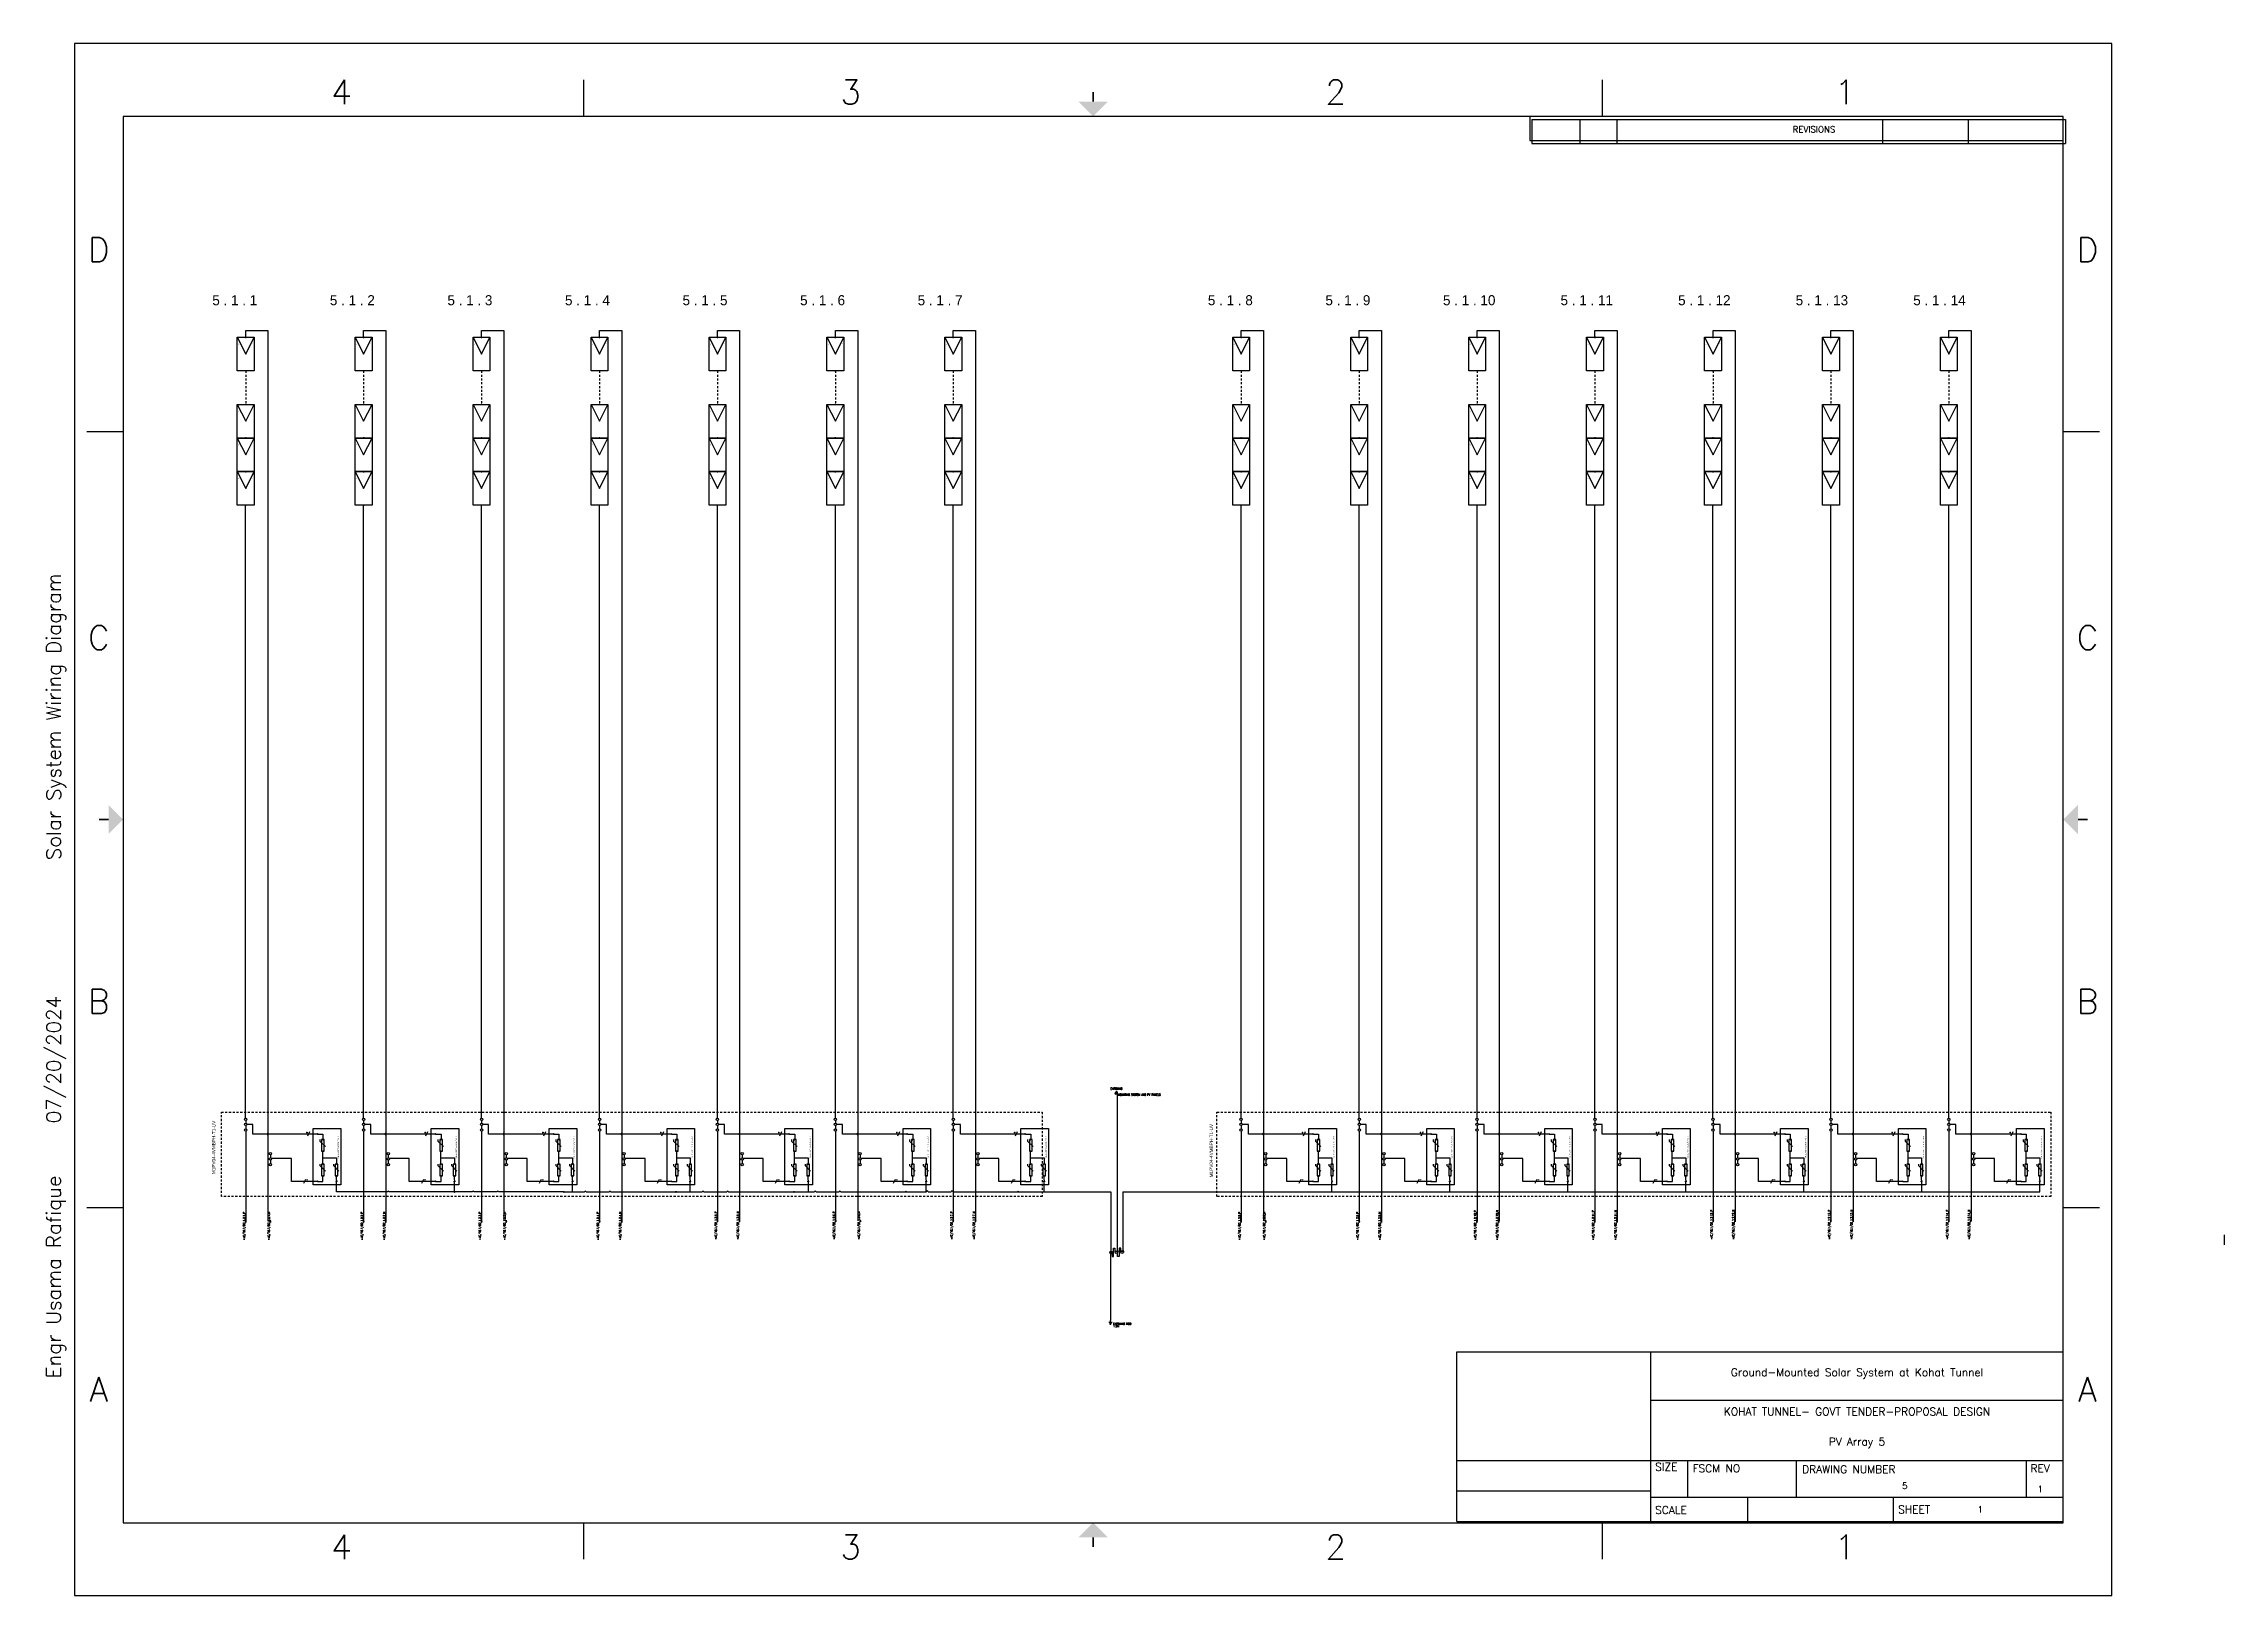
# Model space of a CAD drawing. Header units: inches. Extents: x 18 to 148, y 10 to 102.
import ezdxf
from ezdxf.enums import TextEntityAlignment as Align

# ---------------------------------------------------------------- set-up
doc = ezdxf.new("R2010")
doc.units = ezdxf.units.IN
doc.header["$MEASUREMENT"] = 0
doc.linetypes.add('HIDDEN2', pattern=[0.1875, 0.125, -0.0625])
for name, color, linetype in [('DESC', 1, 'Continuous'), ('GRY_20AWG', 9, 'Continuous'), ('LOCBOX', 92, 'HIDDEN2'), ('MISC', 2, 'Continuous'), ('RED_12AWG', 1, 'Continuous'), ('SYMS', 7, 'Continuous'), ('TAGS', 51, 'Continuous'), ('TB_LABELS', 1, 'Continuous'), ('Title Block', 7, 'Continuous'), ('Viewport', 7, 'Continuous'), ('WHT_12AWG', 7, 'Continuous'), ('WIREREF', 61, 'Continuous')]:
    doc.layers.add(name, color=color, linetype=linetype)
doc.styles.add('Roman', font='romans')
doc.styles.add('WD', font='romans.shx')
doc.styles.add('WD_IEC', font='isocp2.shx', dxfattribs={"width": 0.9, "height": 4})

# ---------------------------------------------------------------- blocks, each defined once
blk = doc.blocks.new('ANSI_border_C')
for p, q in [((20.5, 0.75), (20.5, 2.5)), ((14.25, 0.75), (20.5, 0.75))]:
    blk.add_line(p, q)
at = {"layer": 'Title Block'}
for p, q in [((0, 16), (0, 0)), ((21, 16), (0, 16)), ((21, 0), (21, 16)), ((5.25, 15.25), (5.25, 15.625)), ((15.75, 15.25), (15.75, 15.625)), ((0.5, 15.25), (0.5, 0.75)), ((20.5, 15.25), (0.5, 15.25)), ((15, 15.25), (15, 15)), ((20.5, 0.75), (20.5, 15.25)), ((15, 15), (20.5, 15)), ((0.125, 12), (0.5, 12)), ((20.5, 12), (20.875, 12)), ((0.125, 4), (0.5, 4)), ((20.5, 4), (20.875, 4)), ((0.5, 0.75), (20.5, 0.75)), ((5.25, 0.375), (5.25, 0.75)), ((15.75, 0.375), (15.75, 0.75)), ((0, 0), (21, 0))]:
    blk.add_line(p, q, dxfattribs=at)
at = {"layer": 'Title Block', "const_width": 0.02}
for points in [[(10.5, 15.5), (10.5, 15.4)], [(0.25, 8), (0.35, 8)], [(20.75, 8), (20.65, 8)], [(10.5, 0.5), (10.5, 0.6)]]:
    blk.add_lwpolyline(points, dxfattribs=at)
at = {"layer": 'Title Block'}
for points in [[(10.35, 15.4), (10.65, 15.4), (10.5, 15.25)], [(0.35, 7.85), (0.35, 8.15), (0.5, 8)], [(20.65, 7.85), (20.65, 8.15), (20.5, 8)], [(10.35, 0.6), (10.65, 0.6), (10.5, 0.75)]]:
    blk.add_solid(points, dxfattribs=at)
at = {"layer": 'Title Block', "style": 'Roman'}
for s, p in [('4', (2.75, 15.5)), ('3', (8, 15.5)), ('2', (13, 15.5)), ('1', (18.25, 15.5)), ('D', (0.25, 13.875)), ('D', (20.75, 13.875)), ('C', (0.25, 9.875)), ('C', (20.75, 9.875)), ('B', (0.25, 6.125)), ('B', (20.75, 6.125)), ('A', (0.25, 2.125)), ('A', (20.75, 2.125)), ('4', (2.75, 0.5)), ('3', (8, 0.5)), ('2', (13, 0.5)), ('1', (18.25, 0.5))]:
    blk.add_text(s, height=0.25, dxfattribs=at).set_placement(p, align=Align.MIDDLE_CENTER)
blk.add_text('REVISIONS', height=0.065, dxfattribs=at).set_placement((17.71, 15.083))
blk = doc.blocks.new('JIC_REVblock_C')
blk.add_line((0, 0), (0, -0.25))
at = {"layer": 'Title Block'}
for p, q in [((-5.5, 0), (-5.5, -0.25)), ((-5.5, 0), (0, 0)), ((-5, -0.25), (-5, 0)), ((-4.62, -0.25), (-4.62, 0)), ((-1.88, -0.25), (-1.88, 0)), ((-1, -0.25), (-1, 0)), ((-5.5, -0.25), (0, -0.25))]:
    blk.add_line(p, q, dxfattribs=at)
at = {"style": 'WD'}
for tag, p in [('ZONE', (-5.391, -0.16)), ('REV', (-4.92, -0.16)), ('DESCRIPTION', (-3.618, -0.16)), ('DATE', (-1.552, -0.16)), ('APPROVED', (-0.759, -0.16))]:
    blk.add_attdef(tag, p, '', height=0.065, dxfattribs=at)
at = {"style": 'WD', "flags": 1}
blk.add_attdef('WD_TB', (-4.505, -0.154), '', height=0.03, dxfattribs=at)
blk = doc.blocks.new('JIC_border_C')
for name, p, xscale, yscale, zscale in [('ANSI_border_C', (19.57, 9.79), 5.776338448920312, 5.776338448920312, 5.776338448920312), ('JIC_REVblock_C', (138.11, 97.7), 5.777177524552554, 5.777177524552554, 5.777177524552554)]:
    blk.add_blockref(name, p, dxfattribs=dict(xscale=xscale, yscale=yscale, zscale=zscale))
blk = doc.blocks.new('HA1S4')
for points in [[(0, 0), (-0.03, 0), (0, -0.09), (0.03, 0), (0, 0)], [(0.02, -0.01), (-0.02, -0.01), (0, -0.06), (0.02, -0.01)]]:
    blk.add_lwpolyline(points)
at = {"style": 'WD', "flags": 1}
for tag, p in [('X2TERM01', (0, 0)), ('SIGCODE', (0.03, -0.08))]:
    blk.add_attdef(tag, p, '', height=0.01, dxfattribs=at)
at = {"style": 'WD', "width": 0.7}
for tag, p in [('DESC1', (0.09, 0.11)), ('XREF', (0.09, -0.06))]:
    blk.add_attdef(tag, p, '', height=0.125, dxfattribs=at)
at = {"style": 'WD', "width": 0.8, "flags": 8}
blk.add_attdef('WIRENO', text='', height=0.125, dxfattribs=at).set_placement((0, -0.26), align=Align.CENTER)
blk = doc.blocks.new('WDDOT')
for radius in [0.03, 0.0187, 0.00929]:
    blk.add_circle((0, 0), radius)
blk = doc.blocks.new('VT0_02')
blk.add_circle((0, 0), 0.0699)
at = {"style": 'WD', "flags": 1}
for tag, p in [('X4TERM01', (-0.07, 0)), ('X2TERM01', (0, 0.07)), ('X1TERM01', (0.07, 0)), ('X8TERM01', (0, -0.07))]:
    blk.add_attdef(tag, p, '', height=0.01, dxfattribs=at)
blk = doc.blocks.new('HA1S2')
for points in [[(0, 0), (-0.03, 0), (0, 0.09), (0.03, 0), (0, 0)], [(-0.02, 0.01), (0.02, 0.01), (0, 0.06), (-0.02, 0.01)]]:
    blk.add_lwpolyline(points)
at = {"style": 'WD', "width": 0.8, "flags": 8}
blk.add_attdef('WIRENO', text='', height=0.125, dxfattribs=at).set_placement((0, 0.15), align=Align.CENTER)
at = {"style": 'WD', "flags": 1}
for tag, p in [('X8TERM01', (0, 0)), ('SIGCODE', (0.03, 0.07))]:
    blk.add_attdef(tag, p, '', height=0.01, dxfattribs=at)
at = {"style": 'WD', "width": 0.7}
for tag, p in [('XREF', (0.08, -0.04)), ('DESC1', (0.08, -0.21))]:
    blk.add_attdef(tag, p, '', height=0.125, dxfattribs=at)
blk = doc.blocks.new('VGND2')
for p, q in [((0, -0.125), (0, 0)), ((0.09375, -0.125), (-0.09375, -0.125)), ((-0.0625, -0.171875), (0.0625, -0.171875)), ((-0.03125, -0.21875), (0.03125, -0.21875))]:
    blk.add_line(p, q)
at = {"style": 'WD', "flags": 1}
for tag in ['ASSYCODE', 'X2TERM01', 'CAT', 'FAMILY', 'MFG']:
    blk.add_attdef(tag, (0, 0), '', height=0.01, dxfattribs=at)
at = {"style": 'WD', "width": 0.8}
for tag, p in [('INST', (0.15625, 0.125)), ('LOC', (0.15625, -0.03125)), ('TAG1', (0.15625, -0.1875)), ('DESC1', (0.15625, -0.34375)), ('DESC2', (0.15625, -0.5))]:
    blk.add_attdef(tag, text='', height=0.125, dxfattribs=at).set_placement(p, align=Align.MIDDLE_LEFT)
blk = doc.blocks.new('HT0_01')
for p, q in [((-0.0625, 0.0625), (0.0625, 0.0625)), ((-0.0625, -0.0625), (-0.0625, 0.0625)), ((0.0625, 0.0625), (0.0625, -0.0625)), ((0.0625, -0.0625), (-0.0625, -0.0625))]:
    blk.add_line(p, q)
at = {"style": 'WD', "flags": 1}
for tag, p in [('X4TERM01', (-0.0625, 0)), ('X2TERM01', (0, 0.0625)), ('X1TERM01', (0.0625, 0)), ('X8TERM01', (0, -0.0625))]:
    blk.add_attdef(tag, p, '', height=0.01, dxfattribs=at)
blk = doc.blocks.new('PVM')
at = {"color": 5}
for p, q in [((2, 1), (1, 0.5)), ((1, 0.5), (2, 0))]:
    blk.add_line(p, q, dxfattribs=at)
blk.add_lwpolyline([(0, 1), (2, 1), (2, 0), (0, 0)], close=True, dxfattribs=at)
at = {"layer": 'SYMS', "color": 5, "xscale": 0.3699338068975089, "yscale": 0.3699338068975089, "zscale": 0.3699338068975089}
for p in [(0, 0.5), (2, 0.5)]:
    blk.add_blockref('HT0_01', p, dxfattribs=at)
at = {"color": 5, "char_height": 0.065, "attachment_point": 1}
for s, insert, rotation in [('+', (1.62, 0.88), 180), ('-', (1.57, 0.07), 90)]:
    blk.add_mtext_dynamic_manual_height_columns(s, width=0.0989, gutter_width=0.325, heights=[0], dxfattribs=dict(at, insert=insert, rotation=rotation))
blk = doc.blocks.new('HT0_02')
blk.add_circle((0, 0), 0.0699)
at = {"style": 'WD', "flags": 1}
for tag, p in [('X4TERM01', (-0.07, 0)), ('X2TERM01', (0, 0.07)), ('X1TERM01', (0.07, 0)), ('X8TERM01', (0, -0.07))]:
    blk.add_attdef(tag, p, '', height=0.01, dxfattribs=at)
blk = doc.blocks.new('HGND4')
for p, q in [((0, 0), (10, 0)), ((10, -4), (10, 4)), ((11, -2), (11, 2)), ((12, -1), (12, 1))]:
    blk.add_line(p, q)
blk.add_circle((10, 0), 5)
at = {"style": 'WD_IEC'}
for tag, p in [('TAG1', (2, 5)), ('INST', (2, 12)), ('LOC', (2, 8))]:
    blk.add_attdef(tag, text='', height=2.5, dxfattribs=at).set_placement(p, align=Align.RIGHT)
at = {"style": 'WD_IEC', "flags": 1}
blk.add_attdef('X4TERM01', (0, 0), '', height=0.32, dxfattribs=at)
blk = doc.blocks.new('VT0_05')
blk.add_lwpolyline([(0.1, -0.1), (0, 0.1), (-0.1, -0.1)], close=True)
at = {"style": 'WD', "flags": 1}
for tag, p in [('X2TERM01', (0, 0.1)), ('X1TERM01', (0, 0)), ('X4TERM01', (0, 0)), ('X8TERM01', (0, -0.1))]:
    blk.add_attdef(tag, p, '', height=0.01, dxfattribs=at)
blk = doc.blocks.new('Lightening Surge Arrestor')
at = {"color": 5}
for p, q in [((0.5, 2.92), (0.5, 2.83)), ((0.5, 2.83), (0.83, 2.5)), ((0.5, 1.46), (0.5, 1.37)), ((0.5, 1.37), (0.83, 1.04)), ((1.31, 1.46), (1.31, 1.37)), ((1.31, 1.37), (1.63, 1.04))]:
    blk.add_line(p, q, dxfattribs=at)
for points in [[(0.11, 3.57), (1.75, 3.57), (1.75, 0.22), (0.11, 0.22)], [(0.77, 2.92), (0.61, 2.92), (0.61, 2.23), (0.77, 2.23)], [(0.77, 1.46), (0.61, 1.46), (0.61, 0.76), (0.77, 0.76)], [(1.57, 1.46), (1.42, 1.46), (1.42, 0.76), (1.57, 0.76)]]:
    blk.add_lwpolyline(points, close=True, dxfattribs=at)
at = {"layer": 'GRY_20AWG'}
blk.add_line((1.49, 0.5), (1.49, 0.47), dxfattribs=at)
at = {"layer": 'RED_12AWG'}
for p, q in [((0.38, 3.25), (0.69, 3.25)), ((0.69, 2.92), (0.68, 2.92)), ((0.69, 3.25), (0.69, 2.93)), ((0.68, 1.46), (0.68, 2.23)), ((0.68, 1.83), (1.49, 1.83)), ((0.69, 1.46), (0.68, 1.46)), ((1.49, 1.83), (1.49, 1.47)), ((0.38, 0.43), (0.69, 0.43)), ((0.69, 0.43), (0.69, 0.77)), ((1.49, 0.5), (1.49, 0.76))]:
    blk.add_line(p, q, dxfattribs=at)
at = {"layer": 'SYMS'}
for name, p, xscale, yscale, zscale in [('HT0_02', (0.36, 3.25), 0.3314421991292846, 0.3314421991292846, 0.3314421991292846), ('VT0_05', (0.69, 2.92), 0.1052161047490845, 0.1052161047490845, 0.1052161047490845), ('VT0_05', (0.69, 1.46), 0.1052161047490845, 0.1052161047490845, 0.1052161047490845), ('HT0_02', (0.69, 1.46), 0.01504368401050088, 0.01504368401050088, 0.01504368401050088), ('VT0_05', (1.49, 1.46), 0.1052161047490845, 0.1052161047490845, 0.1052161047490845), ('HT0_02', (0.36, 0.43), 0.3314421991292846, 0.3314421991292846, 0.3314421991292846)]:
    blk.add_blockref(name, p, dxfattribs=dict(at, xscale=xscale, yscale=yscale, zscale=zscale))
at = {"layer": 'SYMS', "xscale": -0.1052161047490845, "yscale": 0.1052161047490845, "zscale": 0.1052161047490845, "rotation": 180}
for p in [(0.69, 2.23), (0.69, 0.77), (1.49, 0.77)]:
    blk.add_blockref('VT0_05', p, dxfattribs=at)
at = {"layer": 'SYMS'}
ref = blk.add_blockref('HGND4', (1.49, 0.47), dxfattribs=dict(at, xscale=0.005, yscale=0.005, zscale=0.005, rotation=270))
ref.add_attrib('TAG1', 'PE', dxfattribs={"layer": 'TAGS', "height": 0.0125, "rotation": 270, "style": 'WD_IEC'}).set_placement((1.51, 0.46), align=Align.RIGHT)
at = {"color": 5, "insert": (1.57, 1.8), "char_height": 0.065, "attachment_point": 1, "rotation": 90}
blk.add_mtext_dynamic_manual_height_columns('VAL-1.15-T1/T2-1000DC-PV/2+V', width=1.8749, gutter_width=0.325, heights=[0], dxfattribs=at)
for tag, p in [('+', (0.45, 3.31)), ('-', (0.46, 0.49))]:
    blk.add_attdef(tag, p, '', height=0.065)
at = {"color": 5}
blk.add_attdef('VAL-1.15-T1/T2-1000DC-PV/2+V', (1.65, 1.8), '', height=0.065, rotation=90, dxfattribs=at)
blk = doc.blocks.new('HW01')
for p, q in [((0.06, 0.12), (-0.06, -0.12)), ((0.03, 0), (-0.03, 0))]:
    blk.add_line(p, q)
at = {"style": 'WD', "width": 0.8}
blk.add_attdef('TAG1', text='', height=0.125, dxfattribs=at).set_placement((-0.03, 0.03), align=Align.RIGHT)
at = {"style": 'WD', "width": 0.7, "flags": 1}
for tag, p in [('INST', (0, 0.36)), ('LOC', (0, 0.19)), ('DESC1', (0, -0.46)), ('DESC2', (0, -0.61)), ('XREF', (0, -0.3))]:
    blk.add_attdef(tag, text='', height=0.125, dxfattribs=at).set_placement(p, align=Align.CENTER)
at = {"style": 'WD', "flags": 1}
for tag, p in [('X4TERM01', (-0.03, 0)), ('X1TERM01', (0.03, 0))]:
    blk.add_attdef(tag, p, '', height=0.0125, dxfattribs=at)
at = {"linetype": 'Continuous', "style": 'WD', "flags": 9}
blk.add_attdef('ASSYCODE', text='', height=0.01, dxfattribs=at).set_placement((0.03, 0.04), align=Align.CENTER)
at = {"style": 'WD'}
for tag, p in [('X2LINK', (0, 0.12)), ('X8LINK', (0, -0.12))]:
    blk.add_attdef(tag, p, '', height=0.01, dxfattribs=at)
at = {"style": 'WD', "flags": 9}
blk.add_attdef('FAMILY', text='', height=0.01, dxfattribs=at).set_placement((0.02, 0.12), align=Align.CENTER)
at = {"style": 'WD', "width": 0.8}
blk.add_attdef('RATING1', (0.09, 0.03), '', height=0.125, dxfattribs=at)
at = {"style": 'WD', "width": 0.8, "flags": 1}
blk.add_attdef('MFG', text='', height=0.0938, dxfattribs=at).set_placement((-0.12, -0.03), align=Align.TOP_RIGHT)
blk.add_attdef('CAT', text='', height=0.0938, dxfattribs=at).set_placement((0.03, -0.03), align=Align.TOP_LEFT)
blk = doc.blocks.new('JIC_tblock_desc_C')
for p, q in [((0, 0), (0, 1.75)), ((-6.25, 0), (0, 0))]:
    blk.add_line(p, q)
at = {"layer": 'Title Block'}
for p, q in [((-6.25, 0), (-6.25, 1.75)), ((-6.25, 1.75), (0, 1.75)), ((-4.25, 0), (-4.25, 1.75)), ((-4.25, 1.25), (0, 1.25)), ((-6.25, 0.63), (0, 0.63)), ((-3.87, 0.25), (-3.87, 0.63)), ((-2.75, 0.25), (-2.75, 0.63)), ((-0.38, 0.25), (-0.38, 0.63)), ((-6.25, 0.315), (-4.25, 0.315)), ((-4.25, 0.25), (0, 0.25)), ((-3.25, 0), (-3.25, 0.25)), ((-1.75, 0), (-1.75, 0.25))]:
    blk.add_line(p, q, dxfattribs=at)
at = {"color": 0, "style": 'Roman', "flags": 8}
for tag, p in [('FNAME', (-20.349, 6.819)), ('REVDATE', (-20.349, 4.106)), ('USER', (-20.349, 1.477))]:
    blk.add_attdef(tag, p, '', height=0.15, rotation=90, dxfattribs=at)
at = {"style": 'WD'}
for tag, p in [('PROJDESC', (-2.125, 1.5)), ('TITLE1', (-2.125, 1.095)), ('TITLE2', (-2.125, 0.785))]:
    blk.add_attdef(tag, text='', height=0.08, dxfattribs=at).set_placement(p, align=Align.CENTER)
at = {"style": 'WD', "flags": 1}
blk.add_attdef('WD_TB', (-5.57, 0.177), '', height=0.086, dxfattribs=at)
at = {"style": 'WD'}
for tag, p in [('SIZE', (-4.162, 0.32)), ('FSCM_NO', (-3.4, 0.337)), ('DWG_NO', (-1.659, 0.337)), ('REV', (-0.265, 0.303)), ('SCALE', (-3.634, 0.069)), ('SHEET', (-0.883, 0.092))]:
    blk.add_attdef(tag, p, '', height=0.065, dxfattribs=at)
at = {"layer": 'TB_LABELS', "style": 'WD'}
for s, p in [('SIZE', (-4.204, 0.604)), ('FSCM NO', (-3.819, 0.588)), ('DRAWING NUMBER', (-2.689, 0.579)), ('REV', (-0.336, 0.588)), ('SCALE', (-4.204, 0.158)), ('SHEET', (-1.701, 0.164))]:
    blk.add_text(s, height=0.08, dxfattribs=at).set_placement(p, align=Align.TOP_LEFT)

msp = doc.modelspace()

# ---------------------------------------------------------------- linework, layer by layer
at = {"color": 240, "linetype": 'HIDDEN2', "true_color": 0xed1f24}
for p, q in [((29.76, 82.72), (29.76, 80.72)), ((36.78, 82.72), (36.78, 80.72)), ((43.8, 82.72), (43.8, 80.72)), ((50.83, 82.72), (50.83, 80.72)), ((57.85, 82.72), (57.85, 80.72)), ((64.87, 82.72), (64.87, 80.72)), ((71.89, 82.72), (71.89, 80.72)), ((89.03, 82.72), (89.03, 80.72)), ((96.06, 82.72), (96.06, 80.72)), ((103.08, 82.72), (103.08, 80.72)), ((110.1, 82.72), (110.1, 80.72)), ((117.13, 82.72), (117.13, 80.72)), ((124.15, 82.72), (124.15, 80.72)), ((131.17, 82.72), (131.17, 80.72))]:
    msp.add_line(p, q, dxfattribs=at)
at = {"layer": 'GRY_20AWG', "color": 240, "true_color": 0xed1f24}
for p, q in [((29.76, 84.75), (29.76, 85.12)), ((29.76, 85.12), (31.08, 85.12)), ((36.78, 84.75), (36.78, 85.12)), ((36.78, 85.12), (38.1, 85.12)), ((43.8, 84.75), (43.8, 85.12)), ((43.8, 85.12), (45.13, 85.12)), ((50.83, 84.75), (50.83, 85.12)), ((50.83, 85.12), (52.15, 85.12)), ((57.85, 84.75), (57.85, 85.12)), ((57.85, 85.12), (59.17, 85.12)), ((64.87, 84.75), (64.87, 85.12)), ((64.87, 85.12), (66.2, 85.12)), ((71.89, 84.75), (71.89, 85.12)), ((71.89, 85.12), (73.22, 85.12)), ((89.03, 84.75), (89.03, 85.12)), ((89.03, 85.12), (90.36, 85.12)), ((96.06, 84.75), (96.06, 85.12)), ((96.06, 85.12), (97.38, 85.12)), ((103.08, 84.75), (103.08, 85.12)), ((103.08, 85.12), (104.4, 85.12)), ((110.1, 84.75), (110.1, 85.12)), ((110.1, 85.12), (111.43, 85.12)), ((117.13, 84.75), (117.13, 85.12)), ((117.13, 85.12), (118.45, 85.12)), ((124.15, 84.75), (124.15, 85.12)), ((124.15, 85.12), (125.47, 85.12)), ((131.17, 84.75), (131.17, 85.12)), ((131.17, 85.12), (132.5, 85.12)), ((29.73, 74.7), (29.73, 38.22)), ((36.76, 74.7), (36.76, 38.22)), ((43.78, 74.7), (43.78, 38.22)), ((50.8, 74.7), (50.8, 38.22)), ((57.83, 74.7), (57.83, 38.22)), ((64.85, 74.7), (64.85, 38.22)), ((71.87, 74.7), (71.87, 38.22)), ((89.01, 74.7), (89.01, 38.22)), ((96.03, 74.7), (96.03, 38.22)), ((103.06, 74.7), (103.06, 38.22)), ((110.08, 74.7), (110.08, 38.22)), ((117.1, 74.7), (117.1, 38.22)), ((124.12, 74.7), (124.12, 38.22)), ((131.15, 74.7), (131.15, 38.22)), ((29.76, 38.08), (29.76, 37.92)), ((29.76, 37.78), (29.76, 37.57)), ((30.18, 37.83), (29.83, 37.83)), ((30.18, 37.27), (30.18, 37.83)), ((36.78, 38.08), (36.78, 37.92)), ((36.78, 37.78), (36.78, 37.57)), ((37.2, 37.83), (36.85, 37.83)), ((37.2, 37.27), (37.2, 37.83)), ((43.8, 38.08), (43.8, 37.92)), ((43.8, 37.78), (43.8, 37.57)), ((44.22, 37.83), (43.87, 37.83)), ((44.22, 37.27), (44.22, 37.83)), ((50.83, 38.08), (50.83, 37.92)), ((50.83, 37.78), (50.83, 37.57)), ((51.25, 37.83), (50.9, 37.83)), ((51.25, 37.27), (51.25, 37.83)), ((57.85, 38.08), (57.85, 37.92)), ((57.85, 37.78), (57.85, 37.57)), ((58.27, 37.83), (57.92, 37.83)), ((58.27, 37.27), (58.27, 37.83)), ((64.87, 38.08), (64.87, 37.92)), ((64.87, 37.78), (64.87, 37.57)), ((65.29, 37.83), (64.94, 37.83)), ((65.29, 37.27), (65.29, 37.83)), ((71.89, 38.08), (71.89, 37.92)), ((71.89, 37.78), (71.89, 37.57)), ((72.32, 37.83), (71.96, 37.83)), ((72.32, 37.27), (72.32, 37.83)), ((89.03, 38.08), (89.03, 37.92)), ((89.03, 37.78), (89.03, 37.57)), ((89.46, 37.83), (89.1, 37.83)), ((89.46, 37.27), (89.46, 37.83)), ((96.06, 38.08), (96.06, 37.92)), ((96.06, 37.78), (96.06, 37.57)), ((96.48, 37.83), (96.13, 37.83)), ((96.48, 37.27), (96.48, 37.83)), ((103.08, 38.08), (103.08, 37.92)), ((103.08, 37.78), (103.08, 37.57)), ((103.5, 37.83), (103.15, 37.83)), ((103.5, 37.27), (103.5, 37.83)), ((110.1, 38.08), (110.1, 37.92)), ((110.1, 37.78), (110.1, 37.57)), ((110.52, 37.83), (110.17, 37.83)), ((110.52, 37.27), (110.52, 37.83)), ((117.13, 38.08), (117.13, 37.92)), ((117.13, 37.78), (117.13, 37.57)), ((117.55, 37.83), (117.2, 37.83)), ((117.55, 37.27), (117.55, 37.83)), ((124.15, 38.08), (124.15, 37.92)), ((124.15, 37.78), (124.15, 37.57)), ((124.57, 37.83), (124.22, 37.83)), ((124.57, 37.27), (124.57, 37.83)), ((131.17, 38.08), (131.17, 37.92)), ((131.17, 37.78), (131.17, 37.57)), ((131.59, 37.83), (131.24, 37.83)), ((131.59, 37.27), (131.59, 37.83)), ((29.76, 37.43), (29.76, 32.09)), ((33.47, 37.27), (30.18, 37.27)), ((34.03, 37.27), (33.54, 37.27)), ((36.78, 37.43), (36.78, 32.09)), ((40.5, 37.27), (37.2, 37.27)), ((41.05, 37.27), (40.56, 37.27)), ((43.8, 37.43), (43.8, 32.09)), ((47.52, 37.27), (44.22, 37.27)), ((48.08, 37.27), (47.58, 37.27)), ((50.83, 37.43), (50.83, 32.09)), ((54.54, 37.27), (51.25, 37.27)), ((55.1, 37.27), (54.6, 37.27)), ((57.85, 37.43), (57.85, 32.09)), ((61.56, 37.27), (58.27, 37.27)), ((62.12, 37.27), (61.63, 37.27)), ((64.87, 37.43), (64.87, 32.09)), ((68.59, 37.27), (65.29, 37.27)), ((69.15, 37.27), (68.65, 37.27)), ((71.89, 37.43), (71.89, 32.09)), ((75.61, 37.27), (72.32, 37.27)), ((76.17, 37.27), (75.67, 37.27)), ((89.03, 37.43), (89.03, 32.09)), ((92.75, 37.27), (89.46, 37.27)), ((93.31, 37.27), (92.81, 37.27)), ((96.06, 37.43), (96.06, 32.09)), ((99.77, 37.27), (96.48, 37.27)), ((100.33, 37.27), (99.84, 37.27)), ((103.08, 37.43), (103.08, 32.09)), ((106.8, 37.27), (103.5, 37.27)), ((107.35, 37.27), (106.86, 37.27)), ((110.1, 37.43), (110.1, 32.09)), ((113.82, 37.27), (110.52, 37.27)), ((114.38, 37.27), (113.88, 37.27)), ((117.13, 37.43), (117.13, 32.09)), ((120.84, 37.27), (117.55, 37.27)), ((121.4, 37.27), (120.9, 37.27)), ((124.15, 37.43), (124.15, 32.09)), ((127.86, 37.27), (124.57, 37.27)), ((128.42, 37.27), (127.93, 37.27)), ((131.17, 37.43), (131.17, 32.09)), ((134.89, 37.27), (131.59, 37.27)), ((135.45, 37.27), (134.95, 37.27)), ((31.23, 36.02), (31.23, 35.86)), ((31.23, 35.72), (31.23, 35.51)), ((32.48, 35.81), (31.3, 35.81)), ((32.48, 34.44), (32.48, 35.81)), ((38.25, 36.02), (38.25, 35.86)), ((38.25, 35.72), (38.25, 35.51)), ((39.5, 35.81), (38.32, 35.81)), ((39.5, 34.44), (39.5, 35.81)), ((45.27, 36.02), (45.27, 35.86)), ((45.27, 35.72), (45.27, 35.51)), ((46.52, 35.81), (45.34, 35.81)), ((46.52, 34.44), (46.52, 35.81)), ((52.29, 36.02), (52.29, 35.86)), ((52.29, 35.72), (52.29, 35.51)), ((53.54, 35.81), (52.36, 35.81)), ((53.54, 34.44), (53.54, 35.81)), ((59.32, 36.02), (59.32, 35.86)), ((59.32, 35.72), (59.32, 35.51)), ((60.57, 35.81), (59.39, 35.81)), ((60.57, 34.44), (60.57, 35.81)), ((66.34, 36.02), (66.34, 35.86)), ((66.34, 35.72), (66.34, 35.51)), ((67.59, 35.81), (66.41, 35.81)), ((67.59, 34.44), (67.59, 35.81)), ((73.36, 36.02), (73.36, 35.86)), ((73.36, 35.72), (73.36, 35.51)), ((74.61, 35.81), (73.43, 35.81)), ((74.61, 34.44), (74.61, 35.81)), ((90.5, 36.02), (90.5, 35.86)), ((90.5, 35.72), (90.5, 35.51)), ((91.75, 35.81), (90.57, 35.81)), ((91.75, 34.44), (91.75, 35.81)), ((97.53, 36.02), (97.53, 35.86)), ((97.53, 35.72), (97.53, 35.51)), ((98.77, 35.81), (97.6, 35.81)), ((98.77, 34.44), (98.77, 35.81)), ((104.55, 36.02), (104.55, 35.86)), ((104.55, 35.72), (104.55, 35.51)), ((105.8, 35.81), (104.62, 35.81)), ((105.8, 34.44), (105.8, 35.81)), ((111.57, 36.02), (111.57, 35.86)), ((111.57, 35.72), (111.57, 35.51)), ((112.82, 35.81), (111.64, 35.81)), ((112.82, 34.44), (112.82, 35.81)), ((118.59, 36.02), (118.59, 35.86)), ((118.59, 35.72), (118.59, 35.51)), ((119.84, 35.81), (118.66, 35.81)), ((119.84, 34.44), (119.84, 35.81)), ((125.62, 36.02), (125.62, 35.86)), ((125.62, 35.72), (125.62, 35.51)), ((126.87, 35.81), (125.69, 35.81)), ((126.87, 34.44), (126.87, 35.81)), ((132.64, 36.02), (132.64, 35.86)), ((132.64, 35.72), (132.64, 35.51)), ((133.89, 35.81), (132.71, 35.81)), ((133.89, 34.44), (133.89, 35.81)), ((33.22, 34.44), (32.48, 34.44)), ((34.03, 34.44), (33.28, 34.44)), ((40.25, 34.44), (39.5, 34.44)), ((41.05, 34.44), (40.31, 34.44)), ((47.27, 34.44), (46.52, 34.44)), ((48.08, 34.44), (47.33, 34.44)), ((54.29, 34.44), (53.54, 34.44)), ((55.1, 34.44), (54.35, 34.44)), ((61.31, 34.44), (60.57, 34.44)), ((62.12, 34.44), (61.38, 34.44)), ((68.34, 34.44), (67.59, 34.44)), ((69.15, 34.44), (68.4, 34.44)), ((75.36, 34.44), (74.61, 34.44)), ((76.17, 34.44), (75.42, 34.44)), ((92.5, 34.44), (91.75, 34.44)), ((93.31, 34.44), (92.56, 34.44)), ((99.52, 34.44), (98.77, 34.44)), ((100.33, 34.44), (99.58, 34.44)), ((106.54, 34.44), (105.8, 34.44)), ((107.35, 34.44), (106.61, 34.44)), ((113.57, 34.44), (112.82, 34.44)), ((114.38, 34.44), (113.63, 34.44)), ((120.59, 34.44), (119.84, 34.44)), ((121.4, 34.44), (120.65, 34.44)), ((127.61, 34.44), (126.87, 34.44)), ((128.42, 34.44), (127.68, 34.44)), ((134.64, 34.44), (133.89, 34.44)), ((135.45, 34.44), (134.7, 34.44))]:
    msp.add_line(p, q, dxfattribs=at)
at = {"layer": 'GRY_20AWG', "color": 3}
for p, q in [((81.61, 39.67), (81.61, 39.76)), ((81.64, 39.67), (81.61, 39.67)), ((81.66, 30.29), (81.66, 39.69)), ((48.7, 33.82), (49.93, 33.82)), ((50.03, 33.82), (51.4, 33.82)), ((51.5, 33.82), (56.94, 33.82)), ((57.04, 33.82), (58.41, 33.82)), ((58.51, 33.82), (63.62, 33.82)), ((63.72, 33.82), (65.09, 33.82)), ((81.98, 33.82), (81.98, 30.29)), ((81.28, 30.15), (81.25, 30.15)), ((81.35, 30.22), (81.35, 29.97)), ((81.35, 29.97), (81.44, 29.97)), ((81.44, 29.97), (81.44, 30.47)), ((81.44, 30.47), (81.52, 30.47)), ((81.52, 30.47), (81.52, 30.22)), ((81.59, 30.29), (81.66, 30.29)), ((81.66, 29.97), (81.66, 30.22)), ((81.76, 29.97), (81.66, 29.97)), ((81.86, 30.47), (81.76, 30.47)), ((81.76, 30.47), (81.76, 29.97)), ((81.93, 30.29), (81.84, 30.29)), ((81.86, 30.22), (81.86, 30.47)), ((82.04, 30.29), (81.93, 30.29)), ((82.04, 30.22), (82.04, 30.29))]:
    msp.add_line(p, q, dxfattribs=at)
for centre in [(49.98, 33.82), (51.45, 33.82), (56.99, 33.82), (58.46, 33.82), (63.67, 33.82), (65.14, 33.82)]:
    msp.add_arc(centre, 0.05, 0, 180, dxfattribs=at)
at = {"layer": 'LOCBOX', "color": 6}
for points in [[(28.31, 38.57), (77.19, 38.57), (77.19, 33.54), (28.31, 33.54)], [(87.59, 38.57), (137.25, 38.57), (137.25, 33.54), (87.59, 33.54)]]:
    msp.add_lwpolyline(points, close=True, dxfattribs=at)
at = {"layer": 'RED_12AWG', "color": 3}
msp.add_line((147.58, 30.67), (147.58, 31.27), dxfattribs=at)
at = {"layer": 'WHT_12AWG', "color": 240, "true_color": 0xed1f24}
for p, q in [((31.08, 85.12), (31.08, 37.32)), ((38.1, 85.12), (38.1, 37.32)), ((45.13, 85.12), (45.13, 37.32)), ((52.15, 85.12), (52.15, 37.32)), ((59.17, 85.12), (59.17, 37.32)), ((66.2, 85.12), (66.2, 37.32)), ((73.22, 85.12), (73.22, 37.32)), ((90.36, 85.12), (90.36, 37.32)), ((97.38, 85.12), (97.38, 37.32)), ((104.4, 85.12), (104.4, 37.32)), ((111.43, 85.12), (111.43, 37.32)), ((118.45, 85.12), (118.45, 37.32)), ((125.47, 85.12), (125.47, 37.32)), ((132.5, 85.12), (132.5, 37.32)), ((31.08, 37.22), (31.08, 32.09)), ((38.1, 37.22), (38.1, 32.09)), ((45.13, 37.22), (45.13, 32.09)), ((52.15, 37.22), (52.15, 32.09)), ((59.17, 37.22), (59.17, 32.09)), ((66.2, 37.22), (66.2, 32.09)), ((73.22, 37.22), (73.22, 32.09)), ((90.36, 37.22), (90.36, 32.09)), ((97.38, 37.22), (97.38, 32.09)), ((104.4, 37.22), (104.4, 32.09)), ((111.43, 37.22), (111.43, 32.09)), ((118.45, 37.22), (118.45, 32.09)), ((125.47, 37.22), (125.47, 32.09)), ((132.5, 37.22), (132.5, 32.09)), ((77.3, 33.82), (77.3, 34.42)), ((94.44, 33.82), (94.44, 34.42)), ((101.46, 33.82), (101.46, 34.42)), ((108.49, 33.82), (108.49, 34.42)), ((115.51, 33.82), (115.51, 34.42)), ((122.53, 33.82), (122.53, 34.42)), ((129.56, 33.82), (129.56, 34.42)), ((136.58, 33.82), (136.58, 34.42)), ((31.08, 32.09), (31.23, 32.09))]:
    msp.add_line(p, q, dxfattribs=at)
at = {"layer": 'WHT_12AWG', "color": 3}
for p, q in [((35.17, 33.82), (35.17, 34.42)), ((36.73, 33.82), (35.17, 33.82)), ((38.2, 33.82), (36.83, 33.82)), ((42.19, 33.82), (38.3, 33.82)), ((42.19, 33.82), (42.19, 34.42)), ((43.25, 33.82), (42.19, 33.82)), ((44.72, 33.82), (43.35, 33.82)), ((48.7, 33.82), (44.82, 33.82)), ((49.21, 33.82), (49.21, 34.42)), ((56.23, 33.82), (56.23, 34.42)), ((63.26, 33.82), (63.26, 34.42)), ((65.19, 33.83), (69.07, 33.83)), ((69.07, 33.83), (70.29, 33.83)), ((70.28, 33.82), (70.28, 34.42)), ((70.39, 33.83), (71.76, 33.83)), ((71.86, 33.83), (75.75, 33.83)), ((75.75, 33.83), (81.28, 33.83)), ((81.28, 33.83), (81.28, 30.22)), ((81.98, 33.82), (136.58, 33.82)), ((81.25, 30.22), (81.25, 26.16))]:
    msp.add_line(p, q, dxfattribs=at)
at = {"layer": 'WHT_12AWG'}
for centre in [(31.08, 37.27), (38.1, 37.27), (45.13, 37.27), (52.15, 37.27), (59.17, 37.27), (66.2, 37.27), (73.22, 37.27), (90.36, 37.27), (97.38, 37.27), (104.4, 37.27), (111.43, 37.27), (118.45, 37.27), (125.47, 37.27), (132.5, 37.27)]:
    msp.add_arc(centre, 0.05, 90, 270, dxfattribs=at)
at = {"layer": 'WHT_12AWG', "color": 3}
for centre in [(36.78, 33.82), (38.25, 33.82), (43.3, 33.82), (44.77, 33.82), (70.34, 33.83), (71.81, 33.83)]:
    msp.add_arc(centre, 0.05, 0, 180, dxfattribs=at)

# ---------------------------------------------------------------- block references
ref = msp.add_blockref('JIC_tblock_desc_C', (137.98, 14.19), dxfattribs=dict(xscale=5.777177524552554, yscale=5.777177524552554, zscale=5.777177524552554))
ref.add_attrib('SHEET', '1', (132.88, 14.72), dxfattribs={"height": 0.376, "style": 'WD'})
ref.add_attrib('REV', '1', (136.45, 15.94), dxfattribs={"height": 0.376, "style": 'WD'})
ref.add_attrib('DWG_NO', '5', (128.39, 16.13), dxfattribs={"height": 0.376, "style": 'WD'})
ref.add_attrib('TITLE2', 'PV Array 5', dxfattribs={"height": 0.462, "style": 'WD'}).set_placement((125.7, 18.72), align=Align.CENTER)
ref.add_attrib('TITLE1', 'KOHAT TUNNEL- GOVT TENDER-PROPOSAL DESIGN', dxfattribs={"height": 0.4622, "style": 'WD'}).set_placement((125.7, 20.51), align=Align.CENTER)
ref.add_attrib('PROJDESC', 'Ground-Mounted Solar System at Kohat Tunnel', dxfattribs={"height": 0.4622, "style": 'WD'}).set_placement((125.7, 22.85), align=Align.CENTER)
ref.add_attrib('USER', 'Engr Usama Rafique', (18.76, 22.72), dxfattribs={"color": 0, "height": 0.8666, "rotation": 90, "style": 'Roman', "flags": 8})
ref.add_attrib('REVDATE', '07/20/2024', (18.76, 37.91), dxfattribs={"color": 0, "height": 0.867, "rotation": 90, "style": 'Roman', "flags": 8})
ref.add_attrib('FNAME', 'Solar System Wiring Diagram', (18.76, 53.58), dxfattribs={"color": 0, "height": 0.8666, "rotation": 90, "style": 'Roman', "flags": 8})
for p in [(33.67, 34.02), (40.7, 34.02), (47.72, 34.02), (54.74, 34.02), (61.76, 34.02), (68.79, 34.02), (75.81, 34.02), (92.95, 34.02), (99.97, 34.02), (107, 34.02), (114.02, 34.02), (121.04, 34.02), (128.06, 34.02), (135.09, 34.02)]:
    msp.add_blockref('Lightening Surge Arrestor', p)
at = {"layer": 'SYMS', "rotation": 90}
for name, p in [('PVM', (30.26, 82.72)), ('PVM', (37.28, 82.72)), ('PVM', (44.3, 82.72)), ('PVM', (51.33, 82.72)), ('PVM', (58.35, 82.72)), ('PVM', (65.37, 82.72)), ('PVM', (72.39, 82.72)), ('PVM', (89.53, 82.72)), ('PVM', (96.56, 82.72)), ('PVM', (103.58, 82.72)), ('PVM', (110.6, 82.72)), ('PVM', (117.63, 82.72)), ('PVM', (124.65, 82.72)), ('PVM', (131.67, 82.72)), ('PVM', (30.26, 78.72)), ('PVM', (37.28, 78.72)), ('PVM', (44.3, 78.72)), ('PVM', (51.33, 78.72)), ('PVM', (58.35, 78.72)), ('PVM', (65.37, 78.72)), ('PVM', (72.39, 78.72)), ('PVM', (89.53, 78.72)), ('PVM', (96.56, 78.72)), ('PVM', (103.58, 78.72)), ('PVM', (110.6, 78.72)), ('PVM', (117.63, 78.72)), ('PVM', (124.65, 78.72)), ('PVM', (131.67, 78.72)), ('PVM', (30.26, 76.72)), ('PVM', (37.28, 76.72)), ('PVM', (44.3, 76.72)), ('PVM', (51.33, 76.72)), ('PVM', (58.35, 76.72)), ('PVM', (65.37, 76.72)), ('PVM', (72.39, 76.72)), ('PVM', (89.53, 76.72)), ('PVM', (96.56, 76.72)), ('PVM', (103.58, 76.72)), ('PVM', (110.6, 76.72)), ('PVM', (117.63, 76.72)), ('PVM', (124.65, 76.72)), ('PVM', (131.67, 76.72)), ('PVM', (30.26, 74.72)), ('PVM', (37.28, 74.72)), ('PVM', (44.3, 74.72)), ('PVM', (51.33, 74.72)), ('PVM', (58.35, 74.72)), ('PVM', (65.37, 74.72)), ('PVM', (72.39, 74.72)), ('PVM', (89.53, 74.72)), ('PVM', (96.56, 74.72)), ('PVM', (103.58, 74.72)), ('PVM', (110.6, 74.72)), ('PVM', (117.63, 74.72)), ('PVM', (124.65, 74.72)), ('PVM', (131.67, 74.72)), ('VT0_02', (81.28, 30.22)), ('VT0_02', (81.59, 30.22)), ('VT0_02', (81.93, 30.22))]:
    msp.add_blockref(name, p, dxfattribs=at)
at = {"layer": 'SYMS', "color": 3}
ref = msp.add_blockref('HA1S2', (81.61, 39.76), dxfattribs=at)
ref.add_attrib('DESC1', 'MOUNTING SYSTEM AND PV PANELS', (81.69, 39.55), dxfattribs={"layer": 'DESC', "height": 0.125, "style": 'WD', "width": 0.7})
ref.add_attrib('WIRENO', 'EARTHING', dxfattribs={"layer": 'WIREREF', "height": 0.125, "style": 'WD', "width": 0.8, "flags": 8}).set_placement((81.61, 39.91), align=Align.CENTER)
at = {"layer": 'SYMS', "color": 3, "rotation": 90}
msp.add_blockref('VT0_02', (81.59, 39.69), dxfattribs=at)
at = {"layer": 'SYMS'}
for name, p in [('VT0_02', (29.76, 38.15)), ('VT0_02', (29.76, 37.85)), ('VT0_02', (36.78, 38.15)), ('VT0_02', (36.78, 37.85)), ('VT0_02', (43.8, 38.15)), ('VT0_02', (43.8, 37.85)), ('VT0_02', (50.83, 38.15)), ('VT0_02', (50.83, 37.85)), ('VT0_02', (57.85, 38.15)), ('VT0_02', (57.85, 37.85)), ('VT0_02', (64.87, 38.15)), ('VT0_02', (64.87, 37.85)), ('VT0_02', (71.89, 38.15)), ('VT0_02', (71.89, 37.85)), ('VT0_02', (89.03, 38.15)), ('VT0_02', (89.03, 37.85)), ('VT0_02', (96.06, 38.15)), ('VT0_02', (96.06, 37.85)), ('VT0_02', (103.08, 38.15)), ('VT0_02', (103.08, 37.85)), ('VT0_02', (110.1, 38.15)), ('VT0_02', (110.1, 37.85)), ('VT0_02', (117.13, 38.15)), ('VT0_02', (117.13, 37.85)), ('VT0_02', (124.15, 38.15)), ('VT0_02', (124.15, 37.85)), ('VT0_02', (131.17, 38.15)), ('VT0_02', (131.17, 37.85)), ('VT0_02', (29.76, 37.5)), ('VT0_02', (36.78, 37.5)), ('VT0_02', (43.8, 37.5)), ('VT0_02', (50.83, 37.5)), ('VT0_02', (57.85, 37.5)), ('VT0_02', (64.87, 37.5)), ('VT0_02', (71.89, 37.5)), ('VT0_02', (89.03, 37.5)), ('VT0_02', (96.06, 37.5)), ('VT0_02', (103.08, 37.5)), ('VT0_02', (110.1, 37.5)), ('VT0_02', (117.13, 37.5)), ('VT0_02', (124.15, 37.5)), ('VT0_02', (131.17, 37.5)), ('VT0_02', (31.23, 36.09)), ('VT0_02', (31.23, 35.79)), ('VT0_02', (31.23, 35.44)), ('VT0_02', (38.25, 36.09)), ('VT0_02', (38.25, 35.79)), ('VT0_02', (38.25, 35.44)), ('VT0_02', (45.27, 36.09)), ('VT0_02', (45.27, 35.79)), ('VT0_02', (45.27, 35.44)), ('VT0_02', (52.29, 36.09)), ('VT0_02', (52.29, 35.79)), ('VT0_02', (52.29, 35.44)), ('VT0_02', (59.32, 36.09)), ('VT0_02', (59.32, 35.79)), ('VT0_02', (59.32, 35.44)), ('VT0_02', (66.34, 36.09)), ('VT0_02', (66.34, 35.79)), ('VT0_02', (66.34, 35.44)), ('VT0_02', (73.36, 36.09)), ('VT0_02', (73.36, 35.79)), ('VT0_02', (73.36, 35.44)), ('VT0_02', (90.5, 36.09)), ('VT0_02', (90.5, 35.79)), ('VT0_02', (90.5, 35.44)), ('VT0_02', (97.53, 36.09)), ('VT0_02', (97.53, 35.79)), ('VT0_02', (97.53, 35.44)), ('VT0_02', (104.55, 36.09)), ('VT0_02', (104.55, 35.79)), ('VT0_02', (104.55, 35.44)), ('VT0_02', (111.57, 36.09)), ('VT0_02', (111.57, 35.79)), ('VT0_02', (111.57, 35.44)), ('VT0_02', (118.59, 36.09)), ('VT0_02', (118.59, 35.79)), ('VT0_02', (118.59, 35.44)), ('VT0_02', (125.62, 36.09)), ('VT0_02', (125.62, 35.79)), ('VT0_02', (125.62, 35.44)), ('VT0_02', (132.64, 36.09)), ('VT0_02', (132.64, 35.79)), ('VT0_02', (132.64, 35.44)), ('WDDOT', (75.75, 33.83)), ('WDDOT', (81.28, 30.15)), ('WDDOT', (81.66, 30.29)), ('WDDOT', (81.98, 30.29))]:
    msp.add_blockref(name, p, dxfattribs=at)
ref = msp.add_blockref('HW01', (33.5, 37.27), dxfattribs=at)
ref.add_attrib('TAG1', '+', dxfattribs={"layer": 'TAGS', "height": 0.125, "style": 'WD', "width": 0.8}).set_placement((33.47, 37.3), align=Align.RIGHT)
ref = msp.add_blockref('HW01', (40.53, 37.27), dxfattribs=at)
ref.add_attrib('TAG1', '+', dxfattribs={"layer": 'TAGS', "height": 0.125, "style": 'WD', "width": 0.8}).set_placement((40.5, 37.3), align=Align.RIGHT)
ref = msp.add_blockref('HW01', (47.55, 37.27), dxfattribs=at)
ref.add_attrib('TAG1', '+', dxfattribs={"layer": 'TAGS', "height": 0.125, "style": 'WD', "width": 0.8}).set_placement((47.52, 37.3), align=Align.RIGHT)
ref = msp.add_blockref('HW01', (54.57, 37.27), dxfattribs=at)
ref.add_attrib('TAG1', '+', dxfattribs={"layer": 'TAGS', "height": 0.125, "style": 'WD', "width": 0.8}).set_placement((54.54, 37.3), align=Align.RIGHT)
ref = msp.add_blockref('HW01', (61.6, 37.27), dxfattribs=at)
ref.add_attrib('TAG1', '+', dxfattribs={"layer": 'TAGS', "height": 0.125, "style": 'WD', "width": 0.8}).set_placement((61.56, 37.3), align=Align.RIGHT)
ref = msp.add_blockref('HW01', (68.62, 37.27), dxfattribs=at)
ref.add_attrib('TAG1', '+', dxfattribs={"layer": 'TAGS', "height": 0.125, "style": 'WD', "width": 0.8}).set_placement((68.59, 37.3), align=Align.RIGHT)
ref = msp.add_blockref('HW01', (75.64, 37.27), dxfattribs=at)
ref.add_attrib('TAG1', '+', dxfattribs={"layer": 'TAGS', "height": 0.125, "style": 'WD', "width": 0.8}).set_placement((75.61, 37.3), align=Align.RIGHT)
ref = msp.add_blockref('HW01', (92.78, 37.27), dxfattribs=at)
ref.add_attrib('TAG1', '+', dxfattribs={"layer": 'TAGS', "height": 0.125, "style": 'WD', "width": 0.8}).set_placement((92.75, 37.3), align=Align.RIGHT)
ref = msp.add_blockref('HW01', (99.8, 37.27), dxfattribs=at)
ref.add_attrib('TAG1', '+', dxfattribs={"layer": 'TAGS', "height": 0.125, "style": 'WD', "width": 0.8}).set_placement((99.77, 37.3), align=Align.RIGHT)
ref = msp.add_blockref('HW01', (106.83, 37.27), dxfattribs=at)
ref.add_attrib('TAG1', '+', dxfattribs={"layer": 'TAGS', "height": 0.125, "style": 'WD', "width": 0.8}).set_placement((106.8, 37.3), align=Align.RIGHT)
ref = msp.add_blockref('HW01', (113.85, 37.27), dxfattribs=at)
ref.add_attrib('TAG1', '+', dxfattribs={"layer": 'TAGS', "height": 0.125, "style": 'WD', "width": 0.8}).set_placement((113.82, 37.3), align=Align.RIGHT)
ref = msp.add_blockref('HW01', (120.87, 37.27), dxfattribs=at)
ref.add_attrib('TAG1', '+', dxfattribs={"layer": 'TAGS', "height": 0.125, "style": 'WD', "width": 0.8}).set_placement((120.84, 37.3), align=Align.RIGHT)
ref = msp.add_blockref('HW01', (127.9, 37.27), dxfattribs=at)
ref.add_attrib('TAG1', '+', dxfattribs={"layer": 'TAGS', "height": 0.125, "style": 'WD', "width": 0.8}).set_placement((127.86, 37.3), align=Align.RIGHT)
ref = msp.add_blockref('HW01', (134.92, 37.27), dxfattribs=at)
ref.add_attrib('TAG1', '+', dxfattribs={"layer": 'TAGS', "height": 0.125, "style": 'WD', "width": 0.8}).set_placement((134.89, 37.3), align=Align.RIGHT)
ref = msp.add_blockref('HW01', (33.25, 34.44), dxfattribs=at)
ref.add_attrib('RATING1', '-', (33.35, 34.48), dxfattribs={"layer": 'MISC', "height": 0.125, "style": 'WD', "width": 0.8})
ref = msp.add_blockref('HW01', (40.28, 34.44), dxfattribs=at)
ref.add_attrib('RATING1', '-', (40.37, 34.48), dxfattribs={"layer": 'MISC', "height": 0.125, "style": 'WD', "width": 0.8})
at = {"layer": 'SYMS', "color": 3}
for p in [(42.19, 33.82), (48.7, 33.82), (55.39, 33.82), (62.41, 33.82), (69.07, 33.83)]:
    msp.add_blockref('WDDOT', p, dxfattribs=at)
at = {"layer": 'SYMS'}
ref = msp.add_blockref('HW01', (47.3, 34.44), dxfattribs=at)
ref.add_attrib('RATING1', '-', (47.39, 34.48), dxfattribs={"layer": 'MISC', "height": 0.125, "style": 'WD', "width": 0.8})
ref = msp.add_blockref('HW01', (54.32, 34.44), dxfattribs=at)
ref.add_attrib('RATING1', '-', (54.42, 34.48), dxfattribs={"layer": 'MISC', "height": 0.125, "style": 'WD', "width": 0.8})
ref = msp.add_blockref('HW01', (61.34, 34.44), dxfattribs=at)
ref.add_attrib('RATING1', '-', (61.44, 34.48), dxfattribs={"layer": 'MISC', "height": 0.125, "style": 'WD', "width": 0.8})
ref = msp.add_blockref('HW01', (68.37, 34.44), dxfattribs=at)
ref.add_attrib('RATING1', '-', (68.46, 34.48), dxfattribs={"layer": 'MISC', "height": 0.125, "style": 'WD', "width": 0.8})
ref = msp.add_blockref('HW01', (75.39, 34.44), dxfattribs=at)
ref.add_attrib('RATING1', '-', (75.48, 34.48), dxfattribs={"layer": 'MISC', "height": 0.125, "style": 'WD', "width": 0.8})
ref = msp.add_blockref('HW01', (92.53, 34.44), dxfattribs=at)
ref.add_attrib('RATING1', '-', (92.62, 34.48), dxfattribs={"layer": 'MISC', "height": 0.125, "style": 'WD', "width": 0.8})
ref = msp.add_blockref('HW01', (99.55, 34.44), dxfattribs=at)
ref.add_attrib('RATING1', '-', (99.65, 34.48), dxfattribs={"layer": 'MISC', "height": 0.125, "style": 'WD', "width": 0.8})
ref = msp.add_blockref('HW01', (106.58, 34.44), dxfattribs=at)
ref.add_attrib('RATING1', '-', (106.67, 34.48), dxfattribs={"layer": 'MISC', "height": 0.125, "style": 'WD', "width": 0.8})
ref = msp.add_blockref('HW01', (113.6, 34.44), dxfattribs=at)
ref.add_attrib('RATING1', '-', (113.69, 34.48), dxfattribs={"layer": 'MISC', "height": 0.125, "style": 'WD', "width": 0.8})
ref = msp.add_blockref('HW01', (120.62, 34.44), dxfattribs=at)
ref.add_attrib('RATING1', '-', (120.72, 34.48), dxfattribs={"layer": 'MISC', "height": 0.125, "style": 'WD', "width": 0.8})
ref = msp.add_blockref('HW01', (127.64, 34.44), dxfattribs=at)
ref.add_attrib('RATING1', '-', (127.74, 34.48), dxfattribs={"layer": 'MISC', "height": 0.125, "style": 'WD', "width": 0.8})
ref = msp.add_blockref('HW01', (134.67, 34.44), dxfattribs=at)
ref.add_attrib('RATING1', '-', (134.76, 34.48), dxfattribs={"layer": 'MISC', "height": 0.125, "style": 'WD', "width": 0.8})
at = {"layer": 'SYMS', "color": 1}
ref = msp.add_blockref('HA1S4', (57.85, 32.12), dxfattribs=at)
ref.add_attrib('WIRENO', '=AC/16.1/02_1.2.5_P', dxfattribs={"layer": 'WIREREF', "color": 1, "height": 0.125, "rotation": 90, "style": 'WD', "width": 0.8, "flags": 8}).set_placement((57.85, 30.98), align=Align.BOTTOM_LEFT)
ref = msp.add_blockref('HA1S4', (59.16, 32.12), dxfattribs=at)
ref.add_attrib('WIRENO', '=AC/16.1/02_1.2.5_N', dxfattribs={"layer": 'WIREREF', "color": 1, "height": 0.125, "rotation": 90, "style": 'WD', "width": 0.8, "flags": 8}).set_placement((59.16, 30.98), align=Align.BOTTOM_LEFT)
ref = msp.add_blockref('HA1S4', (64.89, 32.12), dxfattribs=at)
ref.add_attrib('WIRENO', '=AC/16.1/02_1.2.6_P', dxfattribs={"layer": 'WIREREF', "color": 1, "height": 0.125, "rotation": 90, "style": 'WD', "width": 0.8, "flags": 8}).set_placement((64.89, 30.98), align=Align.BOTTOM_LEFT)
ref = msp.add_blockref('HA1S4', (66.36, 32.12), dxfattribs=at)
ref.add_attrib('WIRENO', '=AC/16.1/02_1.2.6_N', dxfattribs={"layer": 'WIREREF', "color": 1, "height": 0.125, "rotation": 90, "style": 'WD', "width": 0.8, "flags": 8}).set_placement((66.36, 30.98), align=Align.BOTTOM_LEFT)
ref = msp.add_blockref('HA1S4', (71.89, 32.12), dxfattribs=at)
ref.add_attrib('WIRENO', '=AC/16.1/02_1.2.7_P', dxfattribs={"layer": 'WIREREF', "color": 1, "height": 0.125, "rotation": 90, "style": 'WD', "width": 0.8, "flags": 8}).set_placement((71.89, 30.98), align=Align.BOTTOM_LEFT)
ref = msp.add_blockref('HA1S4', (73.22, 32.12), dxfattribs=at)
ref.add_attrib('WIRENO', '=AC/16.1/02_1.2.7_N', dxfattribs={"layer": 'WIREREF', "color": 1, "height": 0.125, "rotation": 90, "style": 'WD', "width": 0.8, "flags": 8}).set_placement((73.22, 30.98), align=Align.BOTTOM_LEFT)
ref = msp.add_blockref('HA1S4', (103.07, 32.09), dxfattribs=at)
ref.add_attrib('WIRENO', '=AC/16.1/02_1.2.10_P', dxfattribs={"layer": 'WIREREF', "color": 1, "height": 0.125, "rotation": 90, "style": 'WD', "width": 0.8, "flags": 8}).set_placement((103.07, 30.95), align=Align.BOTTOM_LEFT)
ref = msp.add_blockref('HA1S4', (104.37, 32.09), dxfattribs=at)
ref.add_attrib('WIRENO', '=AC/16.1/02_1.2.10_N', dxfattribs={"layer": 'WIREREF', "color": 1, "height": 0.125, "rotation": 90, "style": 'WD', "width": 0.8, "flags": 8}).set_placement((104.37, 30.95), align=Align.BOTTOM_LEFT)
ref = msp.add_blockref('HA1S4', (110.09, 32.09), dxfattribs=at)
ref.add_attrib('WIRENO', '=AC/16.1/02_1.2.11_P', dxfattribs={"layer": 'WIREREF', "color": 1, "height": 0.125, "rotation": 90, "style": 'WD', "width": 0.8, "flags": 8}).set_placement((110.09, 30.95), align=Align.BOTTOM_LEFT)
ref = msp.add_blockref('HA1S4', (111.42, 32.09), dxfattribs=at)
ref.add_attrib('WIRENO', '=AC/16.1/02_1.2.11_N', dxfattribs={"layer": 'WIREREF', "color": 1, "height": 0.125, "rotation": 90, "style": 'WD', "width": 0.8, "flags": 8}).set_placement((111.42, 30.95), align=Align.BOTTOM_LEFT)
ref = msp.add_blockref('HA1S4', (117.14, 32.12), dxfattribs=at)
ref.add_attrib('WIRENO', '=AC/16.1/02_1.2.12_P', dxfattribs={"layer": 'WIREREF', "color": 1, "height": 0.125, "rotation": 90, "style": 'WD', "width": 0.8, "flags": 8}).set_placement((117.14, 30.98), align=Align.BOTTOM_LEFT)
ref = msp.add_blockref('HA1S4', (118.44, 32.12), dxfattribs=at)
ref.add_attrib('WIRENO', '=AC/16.1/02_1.2.12_N', dxfattribs={"layer": 'WIREREF', "color": 1, "height": 0.125, "rotation": 90, "style": 'WD', "width": 0.8, "flags": 8}).set_placement((118.44, 30.98), align=Align.BOTTOM_LEFT)
ref = msp.add_blockref('HA1S4', (124.15, 32.12), dxfattribs=at)
ref.add_attrib('WIRENO', '=AC/16.1/02_1.2.13_P', dxfattribs={"layer": 'WIREREF', "color": 1, "height": 0.125, "rotation": 90, "style": 'WD', "width": 0.8, "flags": 8}).set_placement((124.15, 30.98), align=Align.BOTTOM_LEFT)
ref = msp.add_blockref('HA1S4', (125.47, 32.12), dxfattribs=at)
ref.add_attrib('WIRENO', '=AC/16.1/02_1.2.13_N', dxfattribs={"layer": 'WIREREF', "color": 1, "height": 0.125, "rotation": 90, "style": 'WD', "width": 0.8, "flags": 8}).set_placement((125.47, 30.98), align=Align.BOTTOM_LEFT)
ref = msp.add_blockref('HA1S4', (131.17, 32.12), dxfattribs=at)
ref.add_attrib('WIRENO', '=AC/16.1/02_1.2.14_P', dxfattribs={"layer": 'WIREREF', "color": 1, "height": 0.125, "rotation": 90, "style": 'WD', "width": 0.8, "flags": 8}).set_placement((131.17, 30.98), align=Align.BOTTOM_LEFT)
ref = msp.add_blockref('HA1S4', (132.47, 32.12), dxfattribs=at)
ref.add_attrib('WIRENO', '=AC/16.1/02_1.2.14_N', dxfattribs={"layer": 'WIREREF', "color": 1, "height": 0.125, "rotation": 90, "style": 'WD', "width": 0.8, "flags": 8}).set_placement((132.47, 30.98), align=Align.BOTTOM_LEFT)
ref = msp.add_blockref('HA1S4', (29.76, 32.09), dxfattribs=at)
ref.add_attrib('WIRENO', '=AC/16.1/02_1.2.1_P', dxfattribs={"layer": 'WIREREF', "color": 0, "height": 0.125, "rotation": 90, "style": 'WD', "width": 0.8, "flags": 8}).set_placement((29.76, 30.95), align=Align.BOTTOM_LEFT)
ref = msp.add_blockref('HA1S4', (31.23, 32.09), dxfattribs=at)
ref.add_attrib('WIRENO', '=AC/16.1/02_1.2.1_N', dxfattribs={"layer": 'WIREREF', "color": 0, "height": 0.125, "rotation": 90, "style": 'WD', "width": 0.8, "flags": 8}).set_placement((31.23, 30.95), align=Align.BOTTOM_LEFT)
ref = msp.add_blockref('HA1S4', (36.78, 32.09), dxfattribs=at)
ref.add_attrib('WIRENO', '=AC/16.1/02_1.2.2_P', dxfattribs={"layer": 'WIREREF', "color": 1, "height": 0.125, "rotation": 90, "style": 'WD', "width": 0.8, "flags": 8}).set_placement((36.78, 30.95), align=Align.BOTTOM_LEFT)
ref = msp.add_blockref('HA1S4', (38.1, 32.09), dxfattribs=at)
ref.add_attrib('WIRENO', '=AC/16.1/02_1.2.2_N', dxfattribs={"layer": 'WIREREF', "color": 1, "height": 0.125, "rotation": 90, "style": 'WD', "width": 0.8, "flags": 8}).set_placement((38.1, 30.95), align=Align.BOTTOM_LEFT)
ref = msp.add_blockref('HA1S4', (43.8, 32.09), dxfattribs=at)
ref.add_attrib('WIRENO', '=AC/16.1/02_1.2.3_P', dxfattribs={"layer": 'WIREREF', "color": 1, "height": 0.125, "rotation": 90, "style": 'WD', "width": 0.8, "flags": 8}).set_placement((43.8, 30.95), align=Align.BOTTOM_LEFT)
ref = msp.add_blockref('HA1S4', (45.27, 32.09), dxfattribs=at)
ref.add_attrib('WIRENO', '=AC/16.1/02_1.2.3_N', dxfattribs={"layer": 'WIREREF', "color": 1, "height": 0.125, "rotation": 90, "style": 'WD', "width": 0.8, "flags": 8}).set_placement((45.27, 30.95), align=Align.BOTTOM_LEFT)
ref = msp.add_blockref('HA1S4', (50.83, 32.09), dxfattribs=at)
ref.add_attrib('WIRENO', '=AC/16.1/02_1.2.4_P', dxfattribs={"layer": 'WIREREF', "color": 1, "height": 0.125, "rotation": 90, "style": 'WD', "width": 0.8, "flags": 8}).set_placement((50.83, 30.95), align=Align.BOTTOM_LEFT)
ref = msp.add_blockref('HA1S4', (52.15, 32.09), dxfattribs=at)
ref.add_attrib('WIRENO', '=AC/16.1/02_1.2.4_N', dxfattribs={"layer": 'WIREREF', "color": 1, "height": 0.125, "rotation": 90, "style": 'WD', "width": 0.8, "flags": 8}).set_placement((52.15, 30.95), align=Align.BOTTOM_LEFT)
ref = msp.add_blockref('HA1S4', (89.03, 32.09), dxfattribs=at)
ref.add_attrib('WIRENO', '=AC/16.1/02_1.2.8_P', dxfattribs={"layer": 'WIREREF', "color": 1, "height": 0.125, "rotation": 90, "style": 'WD', "width": 0.8, "flags": 8}).set_placement((89.03, 30.95), align=Align.BOTTOM_LEFT)
ref = msp.add_blockref('HA1S4', (90.5, 32.09), dxfattribs=at)
ref.add_attrib('WIRENO', '=AC/16.1/02_1.2.8_N', dxfattribs={"layer": 'WIREREF', "color": 1, "height": 0.125, "rotation": 90, "style": 'WD', "width": 0.8, "flags": 8}).set_placement((90.5, 30.95), align=Align.BOTTOM_LEFT)
ref = msp.add_blockref('HA1S4', (96.06, 32.09), dxfattribs=at)
ref.add_attrib('WIRENO', '=AC/16.1/02_1.2.9_P', dxfattribs={"layer": 'WIREREF', "color": 1, "height": 0.125, "rotation": 90, "style": 'WD', "width": 0.8, "flags": 8}).set_placement((96.06, 30.95), align=Align.BOTTOM_LEFT)
ref = msp.add_blockref('HA1S4', (97.38, 32.09), dxfattribs=at)
ref.add_attrib('WIRENO', '=AC/16.1/02_1.2.9_N', dxfattribs={"layer": 'WIREREF', "color": 1, "height": 0.125, "rotation": 90, "style": 'WD', "width": 0.8, "flags": 8}).set_placement((97.38, 30.95), align=Align.BOTTOM_LEFT)
at = {"layer": 'SYMS'}
ref = msp.add_blockref('VGND2', (81.25, 26.16), dxfattribs=at)
ref.add_attrib('TAG1', 'EARTHING ROD ', dxfattribs={"layer": 'TAGS', "height": 0.125, "style": 'WD', "width": 0.8}).set_placement((81.41, 25.97), align=Align.MIDDLE_LEFT)
ref.add_attrib('DESC1', '1.5M', dxfattribs={"layer": 'DESC', "height": 0.125, "style": 'WD', "width": 0.8}).set_placement((81.41, 25.82), align=Align.MIDDLE_LEFT)
at = {"layer": 'Viewport'}
msp.add_blockref('JIC_border_C', (0, 0), dxfattribs=at)

# ---------------------------------------------------------------- texts
at = {"char_height": 0.6, "attachment_point": 1}
for s, insert in [('5 . 1 . 1', (27.77, 87.23)), ('5 . 1 . 2', (34.77, 87.23)), ('5 . 1 . 3', (41.77, 87.23)), ('5 . 1 . 4', (48.77, 87.23)), ('5 . 1 . 5', (55.77, 87.23)), ('5 . 1 . 6', (62.77, 87.23)), ('5 . 1 . 7', (69.77, 87.23)), ('5 . 1 . 8', (87.05, 87.23)), ('5 . 1 . 9', (94.05, 87.23)), ('5 . 1 . 10', (101.05, 87.23)), ('5 . 1 . 11', (108.05, 87.23)), ('5 . 1 . 12', (115.05, 87.23)), ('5 . 1 . 13', (122.05, 87.23)), ('5 . 1 . 14', (129.05, 87.23))]:
    msp.add_mtext_dynamic_manual_height_columns(s, width=5.201, gutter_width=1, heights=[0], dxfattribs=dict(at, insert=insert))
at = {"layer": 'LOCBOX', "color": 6}
msp.add_text('M1PV04-4VMBPH-T1-UV', height=0.2, rotation=90, dxfattribs=at).set_placement((27.86, 38.06), align=Align.MIDDLE_RIGHT)
msp.add_text('M1PV04-4VMBPH-T1-UV', height=0.2, rotation=90, dxfattribs=at).set_placement((87.41, 37.87), align=Align.BOTTOM_RIGHT)

doc.saveas('drawing.dxf')
